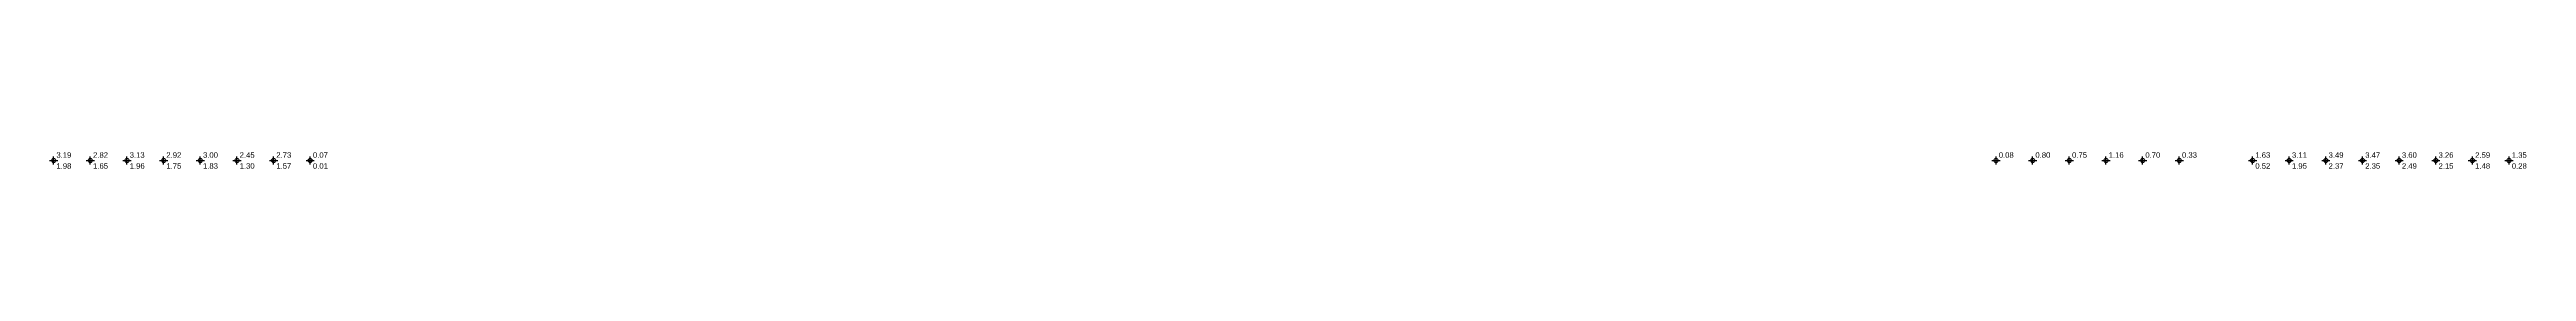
# Model space of a CAD drawing. Extents: x 64444 to 71224, y 9539 to 12461.
# Drawn here: x 64444 to 67824, y 11789 to 11811 of the extents above; entities that cross this region are included whole.
import ezdxf

# ---------------------------------------------------------------- set-up
doc = ezdxf.new("R2010")
doc.units = 0
doc.styles.get("Standard").update_dxf_attribs({"font": 'arial.ttf'})

# ---------------------------------------------------------------- blocks, each defined once
blk = doc.blocks.new('symbol')
at = {"color": 0}
for points in [[(-0.75, 0, 0), (0.75, 0, 0)], [(0, -0.75, 0), (0, 0.75, 0)]]:
    blk.add_polyline3d(points, dxfattribs=at)
blk.add_circle((0, 0), 0.375, dxfattribs=at)
for tag, p in [('VAL1', (0.5, 0.5)), ('VAL2', (0.5, -1.5))]:
    blk.add_attdef(tag, p, '', height=1, dxfattribs=at)

msp = doc.modelspace()

# ---------------------------------------------------------------- block references
at = {"color": 7, "xscale": 7.5, "yscale": 7.5}
for p, values in [((64450, 11800), {'VAL2': '1.98', 'VAL1': '3.19'}), ((64500, 11800), {'VAL2': '1.65', 'VAL1': '2.82'}), ((64550, 11800), {'VAL2': '1.96', 'VAL1': '3.13'}), ((64600, 11800), {'VAL2': '1.75', 'VAL1': '2.92'}), ((64650, 11800), {'VAL2': '1.83', 'VAL1': '3.00'}), ((64700, 11800), {'VAL2': '1.30', 'VAL1': '2.45'}), ((64750, 11800), {'VAL2': '1.57', 'VAL1': '2.73'}), ((64800, 11800), {'VAL2': '0.01', 'VAL1': '0.07'}), ((67450, 11800), {'VAL2': '0.52', 'VAL1': '1.63'}), ((67500, 11800), {'VAL2': '1.95', 'VAL1': '3.11'}), ((67550, 11800), {'VAL2': '2.37', 'VAL1': '3.49'}), ((67600, 11800), {'VAL2': '2.35', 'VAL1': '3.47'}), ((67650, 11800), {'VAL2': '2.49', 'VAL1': '3.60'}), ((67700, 11800), {'VAL2': '2.15', 'VAL1': '3.26'}), ((67750, 11800), {'VAL2': '1.48', 'VAL1': '2.59'}), ((67800, 11800), {'VAL2': '0.28', 'VAL1': '1.35'})]:
    msp.add_blockref('symbol', p, dxfattribs=at).add_auto_attribs(values)
at = {"color": 7}
ref = msp.add_blockref('symbol', (67100, 11800), dxfattribs=dict(at, xscale=7.5, yscale=7.5))
ref.add_attrib('VAL1', '0.08', (67103.75, 11803.75), dxfattribs={"color": 0, "height": 7.5})
ref = msp.add_blockref('symbol', (67150, 11800), dxfattribs=dict(at, xscale=7.5, yscale=7.5))
ref.add_attrib('VAL1', '0.80', (67153.75, 11803.75), dxfattribs={"color": 0, "height": 7.5})
ref = msp.add_blockref('symbol', (67200, 11800), dxfattribs=dict(at, xscale=7.5, yscale=7.5))
ref.add_attrib('VAL1', '0.75', (67203.75, 11803.75), dxfattribs={"color": 0, "height": 7.5})
ref = msp.add_blockref('symbol', (67250, 11800), dxfattribs=dict(at, xscale=7.5, yscale=7.5))
ref.add_attrib('VAL1', '1.16', (67253.75, 11803.75), dxfattribs={"color": 0, "height": 7.5})
ref = msp.add_blockref('symbol', (67300, 11800), dxfattribs=dict(at, xscale=7.5, yscale=7.5))
ref.add_attrib('VAL1', '0.70', (67303.75, 11803.75), dxfattribs={"color": 0, "height": 7.5})
ref = msp.add_blockref('symbol', (67350, 11800), dxfattribs=dict(at, xscale=7.5, yscale=7.5))
ref.add_attrib('VAL1', '0.33', (67353.75, 11803.75), dxfattribs={"color": 0, "height": 7.5})

doc.saveas('drawing.dxf')
